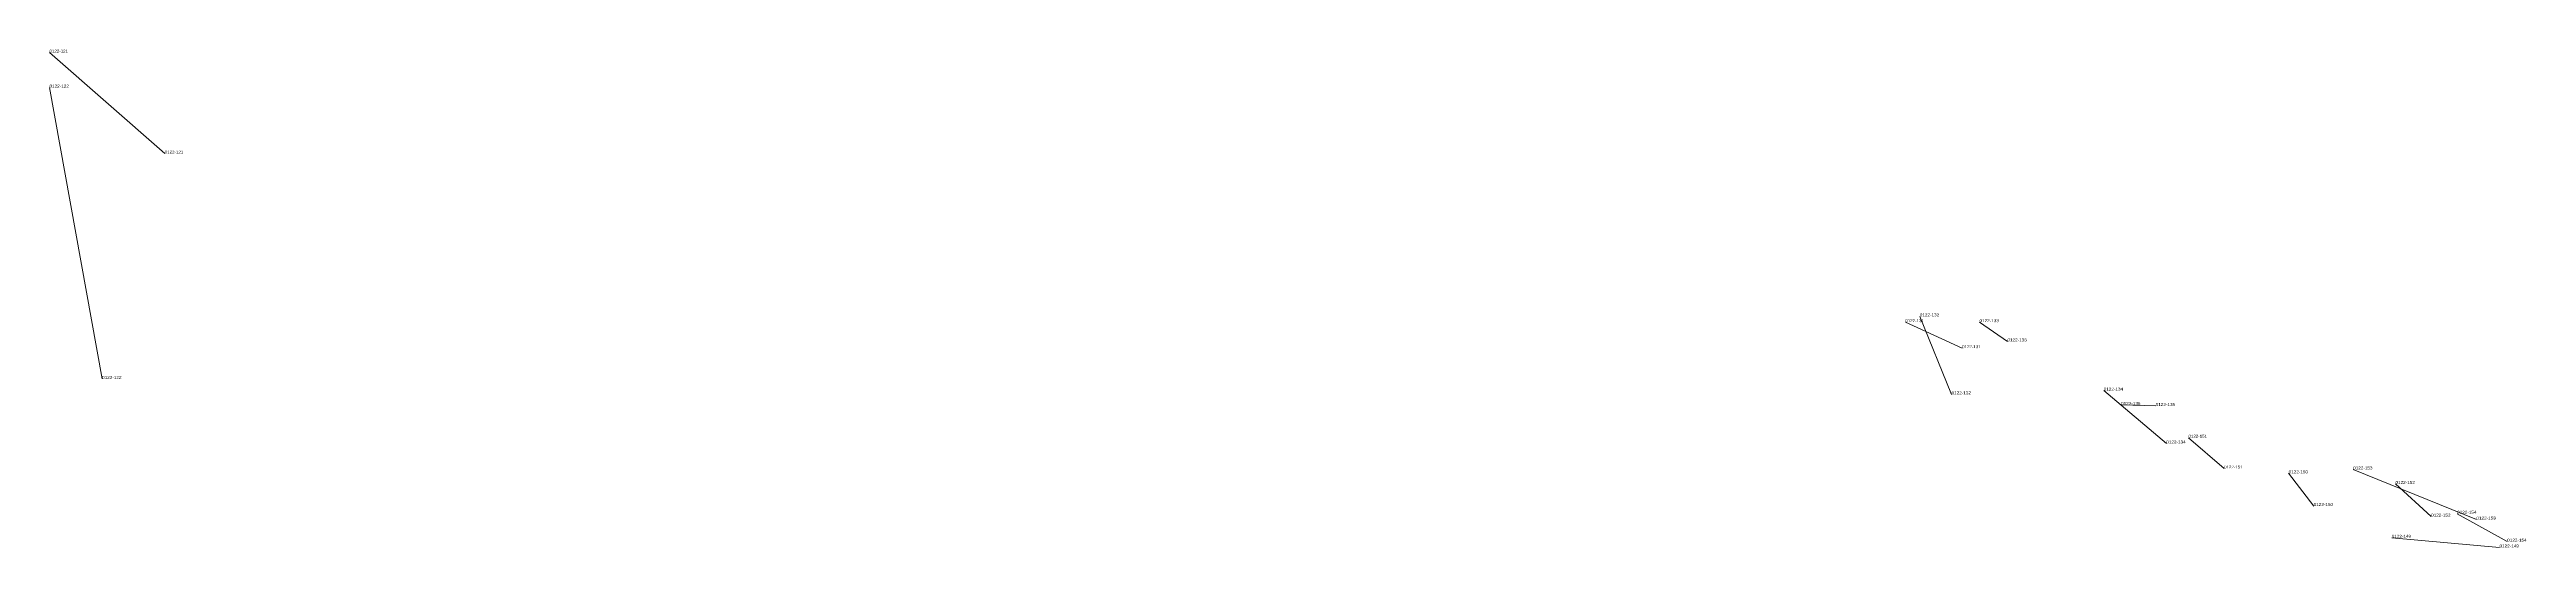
# Model space of a CAD drawing. Header units: metres. Extents: x 571156 to 607184, y 703608 to 727431.
# Drawn here: x 601702 to 603367, y 711743 to 712077 of the extents above; entities that cross this region are included whole.
import ezdxf

# ---------------------------------------------------------------- set-up
doc = ezdxf.new("R2010")
doc.units = ezdxf.units.M
doc.header["$LTSCALE"] = 0.8
doc.layers.add('60', color=7, linetype='Continuous', lineweight=13)
doc.layers.add('61', color=7, linetype='Continuous')

msp = doc.modelspace()

# ---------------------------------------------------------------- linework, layer by layer
at = {"layer": '60'}
for p, q in [((601702.03, 712075.25), (601779.47, 712007.36)), ((601702.03, 712051.69), (601737.38, 711855.86)), ((602949.26, 711893.98), (602987.45, 711876.5)), ((602958.97, 711897.86), (602980.33, 711845.44)), ((602999.1, 711893.98), (603017.87, 711881.04)), ((603082.59, 711848.03), (603124.66, 711812.43)), ((603094.24, 711838.32), (603117.54, 711837.67)), ((603163.49, 711795.6), (603139.54, 711816.31)), ((603223.68, 711770.36), (603206.85, 711792.37)), ((603250.21, 711794.96), (603333.06, 711761.3)), ((603278.69, 711785.25), (603302.64, 711763.24)), ((603320.11, 711765.19), (603353.77, 711746.42)), ((603276.1, 711749.01), (603348.59, 711742.53))]:
    msp.add_line(p, q, dxfattribs=at)

# ---------------------------------------------------------------- texts
for s, width, p in [('0122-121', 1.1, (601779.47, 712007.36)), ('0122-131', 1.1, (602987.45, 711876.5)), ('0122-133', 1.15, (603017.87, 711881.04)), ('0122-122', 1.15, (601737.38, 711855.86)), ('0122-132', 1.15, (602980.33, 711845.44)), ('0122-135', 1.15, (603117.54, 711837.67)), ('0122-134', 1.15, (603124.66, 711812.43)), ('0122-151', 1.1, (603139.54, 711816.31)), ('0122-150', 1.15, (603206.85, 711792.37)), ('0122-152', 1.15, (603302.64, 711763.24)), ('0122-153', 1.15, (603333.06, 711761.3)), ('0122-149', 1.15, (603348.59, 711742.53)), ('0122-154', 1.15, (603353.77, 711746.42))]:
    msp.add_text(s, height=2, dxfattribs=dict(at, width=width)).set_placement(p)
at = {"layer": '61'}
for s, width, p in [('0122-121', 1.1, (601702.03, 712075.25)), ('0122-122', 1.15, (601702.03, 712051.69)), ('0122-131', 1.1, (602949.26, 711893.98)), ('0122-132', 1.15, (602958.97, 711897.86)), ('0122-133', 1.15, (602999.1, 711893.98)), ('0122-134', 1.15, (603082.59, 711848.03)), ('0122-135', 1.15, (603094.24, 711838.32)), ('0122-151', 1.1, (603163.49, 711795.6)), ('0122-153', 1.15, (603250.21, 711794.96)), ('0122-152', 1.15, (603278.69, 711785.25)), ('0122-150', 1.15, (603223.68, 711770.36)), ('0122-154', 1.15, (603320.11, 711765.19)), ('0122-149', 1.15, (603276.1, 711749.01))]:
    msp.add_text(s, height=2, dxfattribs=dict(at, width=width)).set_placement(p)

doc.saveas('drawing.dxf')
